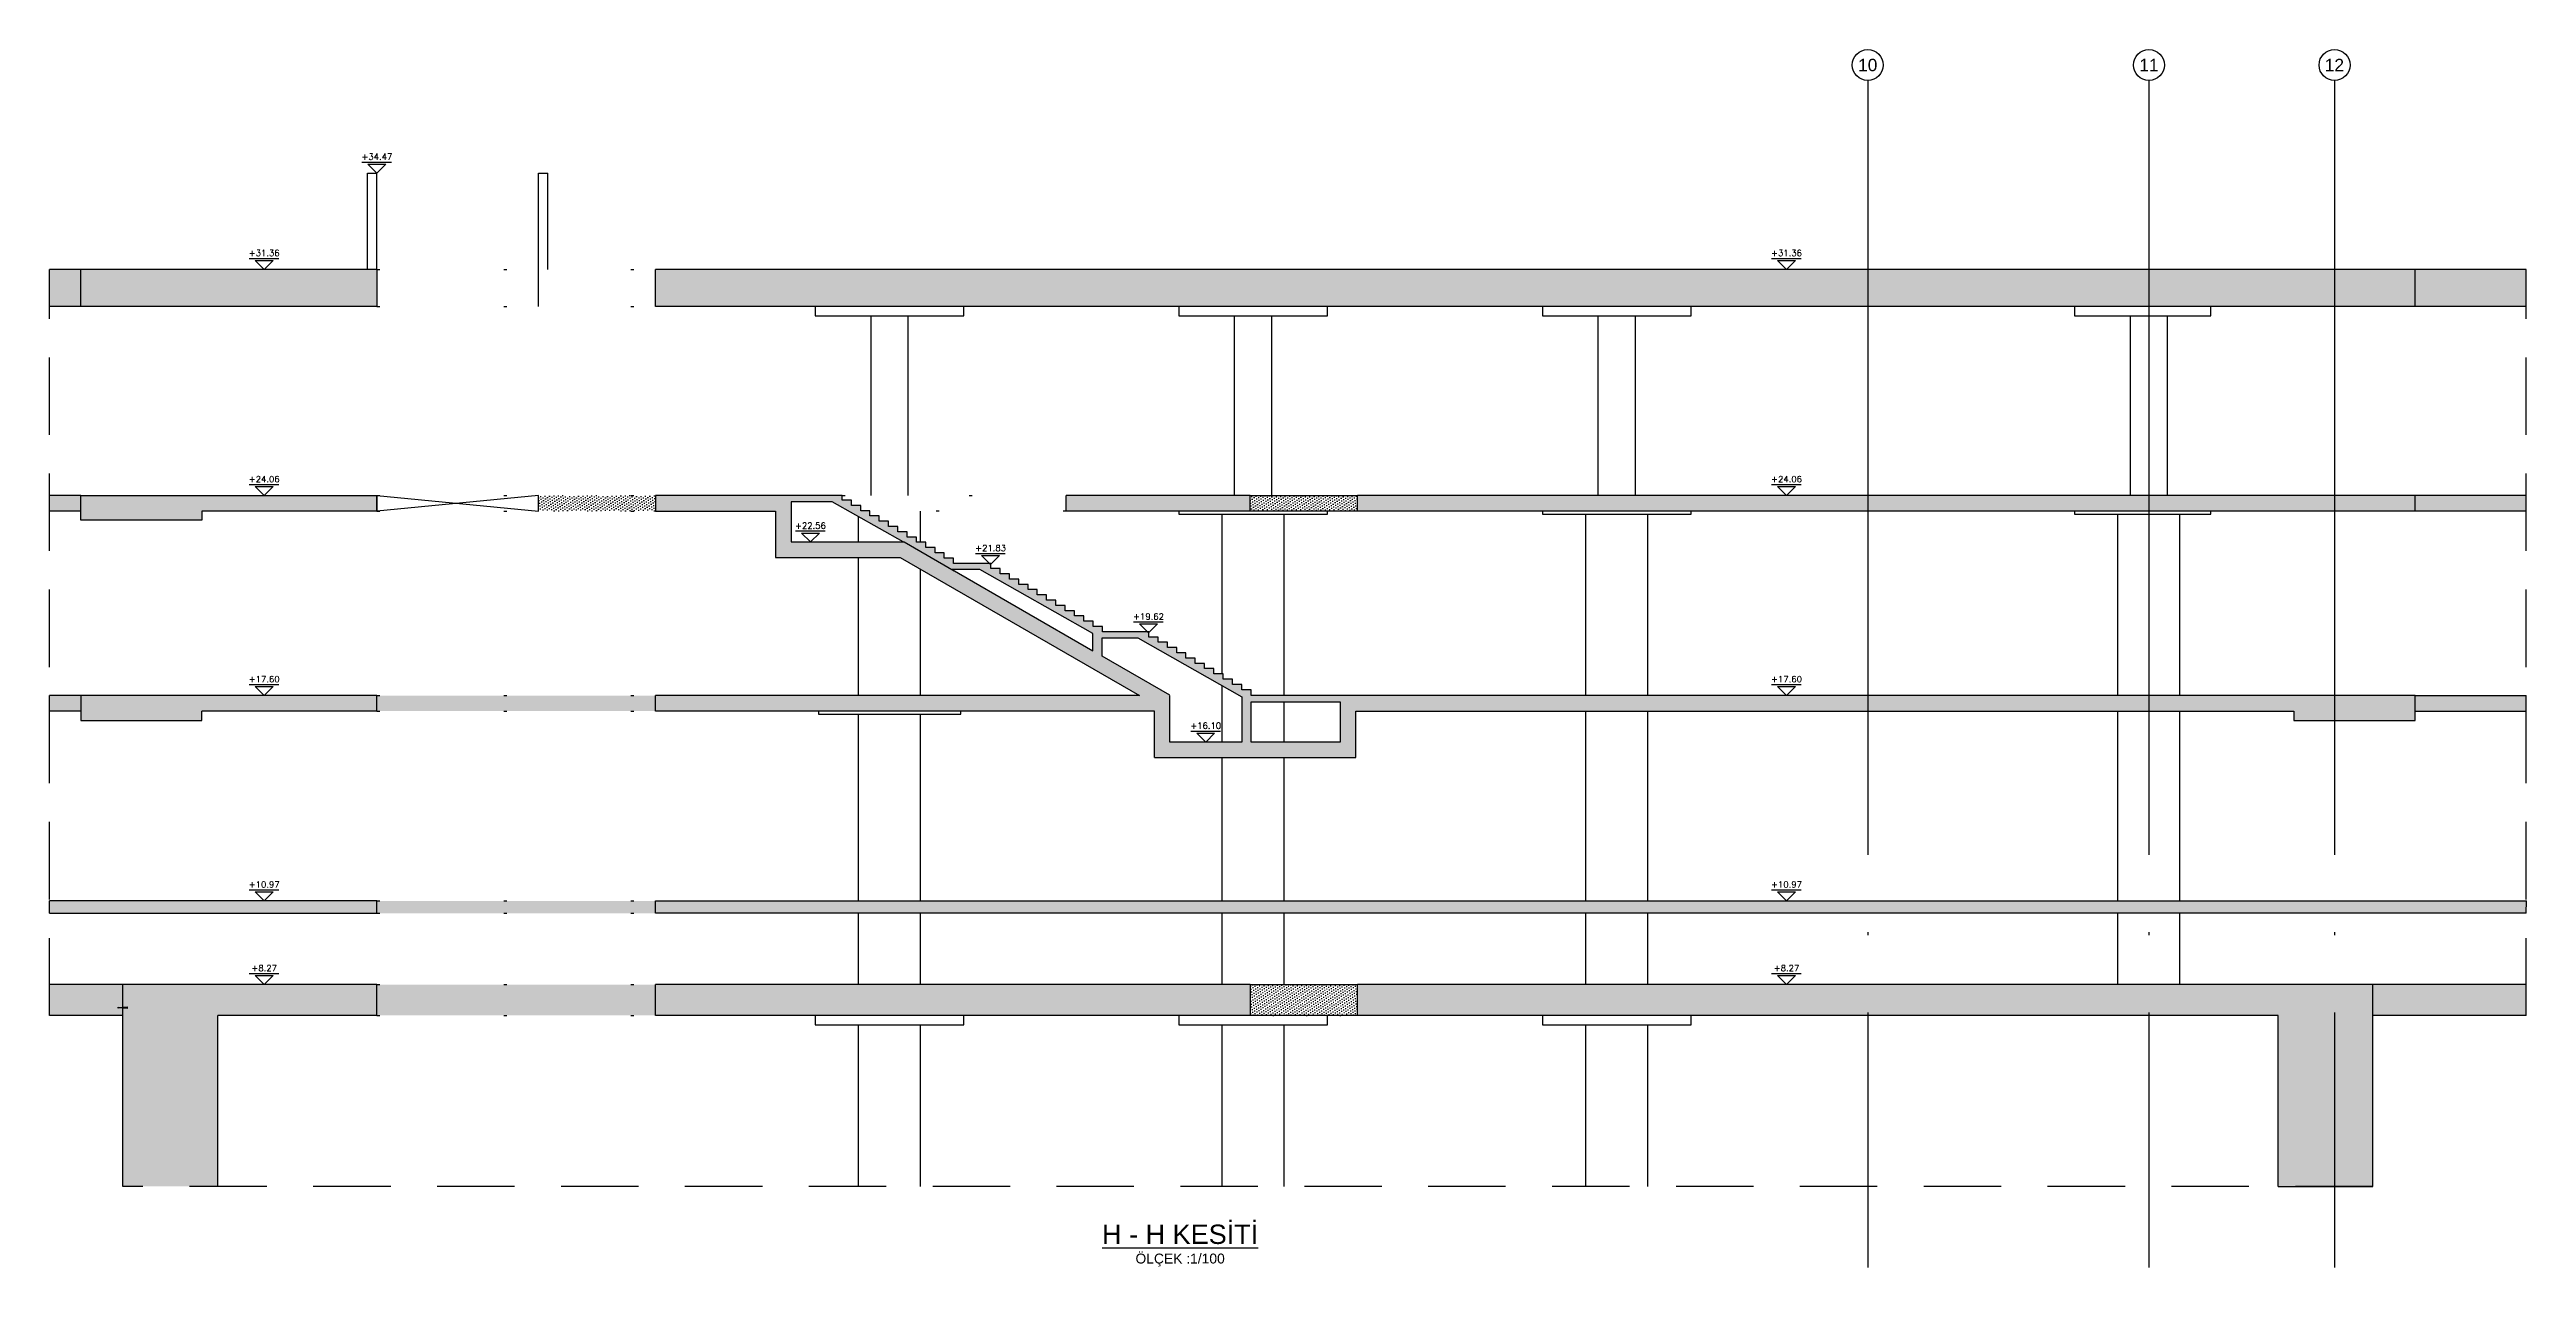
# Model space of a CAD drawing. Header units: millimetres. Extents: x 400408 to 401352, y 4543980 to 4544157.
# Drawn here: x 401189.9 to 401269.9, y 4544028.9 to 4544068.2 of the extents above; entities that cross this region are included whole.
import ezdxf
from ezdxf.enums import TextEntityAlignment as Align

# ---------------------------------------------------------------- set-up
doc = ezdxf.new("R2010")
doc.units = ezdxf.units.MM
for name, pattern in [('ACAD_ISO05W100', [33, 24, -3, 0, -3, 0, -3]), ('AKS', [3, 2.5, -0.25, 0, -0.25]), ('CIZGI', [0.4, 0.25, -0.15]), ('CONTINU', [0]), ('Dot', [4, 0, -4]), ('HIDDEN', [0.375, 0.25, -0.125])]:
    doc.linetypes.add(name, pattern=pattern)
for name, color, linetype in [('aks prota', 2, 'AKS'), ('caks prota', 4, 'Continuous'), ('görünüş prota', 4, 'Continuous'), ('iderzi_PROTA', 3, 'Continuous'), ('kesik prota', 2, 'CIZGI'), ('kesit prota', 1, 'Continuous'), ('kesit tarama prota', 252, 'Continuous'), ('kolon tarama prota', 252, 'Continuous'), ('kot prota', 4, 'Continuous'), ('PRT-CST-rc_level', 6, 'Continuous'), ('PRT-CST-rc_levermark', 4, 'Continuous'), ('st_s_su tutucu', 2, 'Continuous'), ('st_s_ölçü', 4, 'Continuous'), ('t35 prota', 3, 'Continuous'), ('taks prota', 7, 'Continuous'), ('tplan prota', 7, 'Continuous')]:
    doc.layers.add(name, color=color, linetype=linetype)
doc.styles.add('Arial', font='Arial.ttf')
doc.styles.add('OLCU', font='romanstw.shx')
doc.styles.add('TAKS', font='Arial Unicode.ttf')
pattern_1 = [(36, (401030.68156, 4543716.28813), (-0.014547592, 0.087543451), [0, -0.079375])]

msp = doc.modelspace()

# ---------------------------------------------------------------- texts
at = {"layer": 't35 prota', "style": 'Arial'}
msp.add_text('ÖLÇEK :1/100', height=0.32, rotation=0.01179, dxfattribs=at).set_placement((401226.414, 4544029.126), align=Align.MIDDLE)
at = {"layer": 'taks prota', "style": 'TAKS'}
for s, p in [('10', (401248.615, 4544067.682)), ('11', (401257.695, 4544067.682)), ('12', (401263.684, 4544067.682))]:
    msp.add_text(s, height=0.4, dxfattribs=at).set_placement(p, align=Align.MIDDLE_CENTER)
at = {"layer": 'tplan prota', "style": 'Arial'}
msp.add_text('%%UH - H KESİTİ', height=0.625, rotation=0.01179, dxfattribs=at).set_placement((401226.414, 4544030.001), align=Align.MIDDLE)

# ---------------------------------------------------------------- blocks, each defined once
blk = doc.blocks.new('KOTK5')
at = {"layer": 'PRT-CST-rc_levermark'}
blk.add_line((217, 160), (-213, 160), dxfattribs=at)
blk.add_lwpolyline([(130, 130), (-130, 130), (0, 0)], close=True, dxfattribs=at)
at = {"layer": 'PRT-CST-rc_level', "style": 'OLCU'}
blk.add_attdef('000.00', text='', height=90, dxfattribs=at).set_placement((0, 193), align=Align.CENTER)
blk = doc.blocks.new('D')
at = {"layer": 'st_s_su tutucu', "linetype": 'CONTINU', "ltscale": 0.2}
for p, q in [((-39988, 52508), (-39993, 52508)), ((-39993, 52508), (-39993, 52507)), ((-39993, 52507), (-39991, 52506)), ((-39991, 52499), (-39992, 52499)), ((-39992, 52499), (-39992, 52498)), ((-39992, 52498), (-39991, 52498)), ((-39991, 52489), (-39992, 52489)), ((-39992, 52489), (-39992, 52488)), ((-39992, 52488), (-39991, 52488)), ((-39991, 52479), (-39992, 52479)), ((-39992, 52479), (-39992, 52478)), ((-39992, 52478), (-39991, 52478)), ((-39992, 52468), (-39992, 52469)), ((-39992, 52469), (-39991, 52469)), ((-39991, 52468), (-39992, 52468)), ((-39991, 52506), (-39991, 52499)), ((-39991, 52498), (-39991, 52489)), ((-39991, 52488), (-39991, 52479)), ((-39991, 52469), (-39991, 52478)), ((-39991, 52459), (-39991, 52468)), ((-39990, 52506), (-39988, 52507)), ((-39990, 52499), (-39990, 52506)), ((-39989, 52499), (-39990, 52499)), ((-39990, 52489), (-39990, 52498)), ((-39990, 52498), (-39989, 52498)), ((-39989, 52489), (-39990, 52489)), ((-39990, 52479), (-39990, 52488)), ((-39990, 52488), (-39989, 52488)), ((-39989, 52479), (-39990, 52479)), ((-39990, 52478), (-39989, 52478)), ((-39990, 52478), (-39990, 52469)), ((-39990, 52469), (-39989, 52469)), ((-39989, 52468), (-39990, 52468)), ((-39990, 52468), (-39990, 52459)), ((-39989, 52498), (-39989, 52499)), ((-39989, 52488), (-39989, 52489)), ((-39989, 52478), (-39989, 52479)), ((-39989, 52469), (-39989, 52468)), ((-39988, 52507), (-39988, 52508)), ((-39993, 52449), (-39991, 52450)), ((-39993, 52448), (-39993, 52449)), ((-39988, 52448), (-39993, 52448)), ((-39992, 52458), (-39992, 52459)), ((-39992, 52459), (-39991, 52459)), ((-39991, 52458), (-39992, 52458)), ((-39991, 52450), (-39991, 52458)), ((-39990, 52459), (-39989, 52459)), ((-39989, 52458), (-39990, 52458)), ((-39990, 52458), (-39990, 52450)), ((-39990, 52450), (-39988, 52449)), ((-39989, 52459), (-39989, 52458)), ((-39988, 52449), (-39988, 52448))]:
    blk.add_line(p, q, dxfattribs=at)

# ---------------------------------------------------------------- hatches: boundary and pattern name
at = {"layer": 'kesit tarama prota'}
h = msp.add_hatch(color=256, dxfattribs=at)
h.dxf.hatch_style = 1
h.paths.add_polyline_path([(401190.922, 4544061.08), (401189.91, 4544061.08), (401189.91, 4544059.88), (401190.922, 4544059.88)])
h.paths.add_polyline_path([(401200.48, 4544061.08), (401190.922, 4544061.08), (401190.922, 4544059.88), (401200.48, 4544059.88)])
h = msp.add_hatch(color=256, dxfattribs=at)
h.dxf.hatch_style = 1
h.paths.add_polyline_path([(401266.286, 4544061.08), (401209.48, 4544061.08), (401209.48, 4544059.88), (401266.286, 4544059.88)])
h = msp.add_hatch(color=256, dxfattribs=at)
h.dxf.hatch_style = 1
h.paths.add_polyline_path([(401269.879, 4544061.08), (401266.286, 4544061.08), (401266.286, 4544059.88), (401269.879, 4544059.88)])
h = msp.add_hatch(color=256, dxfattribs=at)
h.dxf.hatch_style = 1
h.paths.add_polyline_path([(401190.919, 4544053.78), (401189.91, 4544053.78), (401189.91, 4544053.28), (401190.919, 4544053.28)])
h.paths.add_polyline_path([(401200.48, 4544053.78), (401190.919, 4544053.78), (401190.919, 4544052.98), (401194.832, 4544052.98), (401194.832, 4544053.28), (401200.48, 4544053.28)])
h = msp.add_hatch(dxfattribs=at)
h.set_pattern_fill('DOTS', color=2, scale=0.05, angle=36)
h.set_pattern_definition(pattern_1)
h.paths.add_polyline_path([(401209.48, 4544053.78), (401205.7, 4544053.78), (401205.7, 4544053.28), (401209.48, 4544053.28)])
h = msp.add_hatch(color=256, dxfattribs=at)
h.dxf.hatch_style = 1
h.paths.add_polyline_path([(401266.286, 4544047.32), (401228.703, 4544047.32), (401228.703, 4544047.51), (401228.403, 4544047.51), (401228.403, 4544047.68), (401228.103, 4544047.68), (401228.103, 4544047.85), (401227.803, 4544047.85), (401227.803, 4544048.02), (401227.503, 4544048.02), (401227.503, 4544048.19), (401227.203, 4544048.19), (401227.203, 4544048.36), (401226.903, 4544048.36), (401226.903, 4544048.53), (401226.603, 4544048.53), (401226.603, 4544048.7), (401226.303, 4544048.7), (401226.303, 4544048.87), (401226.003, 4544048.87), (401226.003, 4544049.04), (401225.703, 4544049.04), (401225.703, 4544049.21), (401225.403, 4544049.21), (401225.403, 4544049.38), (401223.903, 4544049.38), (401223.903, 4544049.55), (401223.603, 4544049.55), (401223.603, 4544049.72), (401223.303, 4544049.72), (401223.303, 4544049.89), (401223.003, 4544049.89), (401223.003, 4544050.06), (401222.703, 4544050.06), (401222.703, 4544050.23), (401222.403, 4544050.23), (401222.403, 4544050.4), (401222.103, 4544050.4), (401222.103, 4544050.57), (401221.803, 4544050.57), (401221.803, 4544050.74), (401221.503, 4544050.74), (401221.503, 4544050.91), (401221.203, 4544050.91), (401221.203, 4544051.08), (401220.903, 4544051.08), (401220.903, 4544051.25), (401220.603, 4544051.25), (401220.603, 4544051.42), (401220.303, 4544051.42), (401220.303, 4544051.59), (401219.101, 4544051.59), (401219.101, 4544051.76), (401218.801, 4544051.76), (401218.801, 4544051.93), (401218.501, 4544051.93), (401218.501, 4544052.1), (401218.201, 4544052.1), (401218.201, 4544052.27), (401217.901, 4544052.27), (401217.901, 4544052.44), (401217.601, 4544052.44), (401217.601, 4544052.61), (401217.301, 4544052.61), (401217.301, 4544052.78), (401217.001, 4544052.78), (401217.001, 4544052.95), (401216.701, 4544052.95), (401216.701, 4544053.12), (401216.401, 4544053.12), (401216.401, 4544053.29), (401216.101, 4544053.29), (401216.101, 4544053.46), (401215.801, 4544053.46), (401215.801, 4544053.63), (401215.501, 4544053.63), (401215.501, 4544053.78), (401209.48, 4544053.78), (401209.48, 4544053.28), (401213.351, 4544053.28), (401213.351, 4544051.78), (401217.374, 4544051.78), (401225.099, 4544047.32), (401209.48, 4544047.32), (401209.48, 4544046.82), (401225.586, 4544046.82), (401225.586, 4544045.32), (401232.086, 4544045.32), (401232.086, 4544046.82), (401262.373, 4544046.82), (401262.373, 4544046.52), (401266.286, 4544046.52)])
h.paths.add_polyline_path([(401219.05, 4544051.39), (401219.95, 4544051.39), (401223.595, 4544049.325), (401223.595, 4544048.766)], flags=16)
h.paths.add_polyline_path([(401223.895, 4544048.593), (401223.895, 4544049.18), (401225.05, 4544049.18), (401228.403, 4544047.28), (401228.403, 4544045.82), (401226.086, 4544045.82), (401226.086, 4544047.328)], flags=16)
h.paths.add_polyline_path([(401228.703, 4544047.12), (401231.586, 4544047.12), (401231.586, 4544045.82), (401228.703, 4544045.82)], flags=16)
h.paths.add_polyline_path([(401217.477, 4544052.28), (401213.851, 4544052.28), (401213.851, 4544053.58), (401215.183, 4544053.58)], flags=16)
h = msp.add_hatch(color=256, dxfattribs=at)
h.dxf.hatch_style = 1
h.paths.add_polyline_path([(401228.673, 4544053.78), (401222.733, 4544053.78), (401222.733, 4544053.28), (401228.673, 4544053.28)])
h.paths.add_polyline_path([(401266.286, 4544053.78), (401232.144, 4544053.78), (401232.144, 4544053.28), (401266.286, 4544053.28)])
h = msp.add_hatch(dxfattribs=at)
h.set_pattern_fill('DOTS', color=2, scale=0.05, angle=36)
h.set_pattern_definition(pattern_1)
h.paths.add_polyline_path([(401232.144, 4544053.78), (401228.673, 4544053.78), (401228.673, 4544053.28), (401232.144, 4544053.28)])
h = msp.add_hatch(color=256, dxfattribs=at)
h.dxf.hatch_style = 1
h.paths.add_polyline_path([(401269.879, 4544053.78), (401266.286, 4544053.78), (401266.286, 4544053.28), (401269.879, 4544053.28)])
h = msp.add_hatch(color=256, dxfattribs=at)
h.dxf.hatch_style = 1
h.paths.add_polyline_path([(401190.919, 4544047.32), (401189.91, 4544047.32), (401189.91, 4544046.82), (401190.919, 4544046.82)])
h.paths.add_polyline_path([(401200.48, 4544047.32), (401190.919, 4544047.32), (401190.919, 4544046.52), (401194.832, 4544046.52), (401194.832, 4544046.82), (401200.48, 4544046.82)])
h = msp.add_hatch(dxfattribs=at)
h.set_pattern_fill('DOTS', color=2, scale=0.05, angle=36)
h.set_pattern_definition(pattern_1)
h.paths.add_polyline_path([(401209.48, 4544047.32), (401200.48, 4544047.32), (401200.48, 4544046.82), (401209.48, 4544046.82)])
h = msp.add_hatch(color=256, dxfattribs=at)
h.dxf.hatch_style = 1
h.paths.add_polyline_path([(401269.879, 4544047.32), (401266.286, 4544047.32), (401266.286, 4544046.82), (401269.879, 4544046.82)])
h = msp.add_hatch(color=256, dxfattribs=at)
h.dxf.hatch_style = 1
h.paths.add_polyline_path([(401200.48, 4544040.69), (401189.91, 4544040.69), (401189.91, 4544040.29), (401200.48, 4544040.29)])
h = msp.add_hatch(dxfattribs=at)
h.set_pattern_fill('DOTS', color=2, scale=0.05, angle=36)
h.set_pattern_definition(pattern_1)
h.paths.add_polyline_path([(401209.48, 4544040.69), (401200.48, 4544040.69), (401200.48, 4544040.29), (401209.48, 4544040.29)])
h = msp.add_hatch(color=256, dxfattribs=at)
h.dxf.hatch_style = 1
h.paths.add_polyline_path([(401269.884, 4544040.69), (401209.48, 4544040.69), (401209.48, 4544040.29), (401269.879, 4544040.29)])
h = msp.add_hatch(color=256, dxfattribs=at)
h.dxf.hatch_style = 1
h.paths.add_polyline_path([(401195.339, 4544036.99), (401200.48, 4544036.99), (401200.48, 4544037.99), (401189.91, 4544037.99), (401189.91, 4544036.99), (401192.276, 4544036.99), (401192.276, 4544031.472), (401195.339, 4544031.472)])
h = msp.add_hatch(dxfattribs=at)
h.set_pattern_fill('DOTS', color=2, scale=0.05, angle=36)
h.set_pattern_definition(pattern_1)
h.paths.add_polyline_path([(401209.48, 4544037.99), (401200.48, 4544037.99), (401200.48, 4544036.99), (401209.48, 4544036.99)])
h = msp.add_hatch(color=256, dxfattribs=at)
h.dxf.hatch_style = 1
h.paths.add_polyline_path([(401228.673, 4544037.99), (401209.48, 4544037.99), (401209.48, 4544036.99), (401228.673, 4544036.99)])
h = msp.add_hatch(dxfattribs=at)
h.set_pattern_fill('DOTS', color=2, scale=0.05, angle=36)
h.set_pattern_definition(pattern_1)
h.paths.add_polyline_path([(401232.144, 4544037.99), (401228.673, 4544037.99), (401228.673, 4544036.99), (401232.144, 4544036.99)])
h = msp.add_hatch(color=256, dxfattribs=at)
h.dxf.hatch_style = 1
h.paths.add_polyline_path([(401264.925, 4544036.99), (401269.879, 4544036.99), (401269.879, 4544037.99), (401232.144, 4544037.99), (401232.144, 4544036.99), (401261.863, 4544036.99), (401261.863, 4544031.472), (401264.925, 4544031.472)])

# ---------------------------------------------------------------- linework, layer by layer
at = {"layer": 'aks prota', "ltscale": 10}
for p, q in [((401248.615, 4544067.182), (401248.615, 4544028.853)), ((401257.695, 4544067.182), (401257.695, 4544028.853)), ((401263.687, 4544067.182), (401263.687, 4544028.853))]:
    msp.add_line(p, q, dxfattribs=at)
at = {"layer": 'caks prota', "ltscale": 0.05}
for centre in [(401248.615, 4544067.682), (401257.695, 4544067.682), (401263.687, 4544067.682)]:
    msp.add_circle(centre, 0.5, dxfattribs=at)
at = {"layer": 'görünüş prota'}
for p, q in [((401216.434, 4544053.78), (401216.434, 4544059.58)), ((401217.634, 4544053.78), (401217.634, 4544059.58)), ((401228.173, 4544053.78), (401228.173, 4544059.58)), ((401229.373, 4544053.78), (401229.373, 4544059.58)), ((401239.915, 4544053.78), (401239.915, 4544059.58)), ((401241.115, 4544053.78), (401241.115, 4544059.58)), ((401257.095, 4544053.78), (401257.095, 4544059.58)), ((401258.295, 4544053.78), (401258.295, 4544059.58)), ((401216.034, 4544052.28), (401216.034, 4544053.098)), ((401218.034, 4544052.27), (401218.034, 4544053.28)), ((401227.773, 4544048.02), (401227.773, 4544053.18)), ((401229.773, 4544047.32), (401229.773, 4544053.18)), ((401239.515, 4544047.32), (401239.515, 4544053.18)), ((401241.515, 4544047.32), (401241.515, 4544053.18)), ((401256.695, 4544047.32), (401256.695, 4544053.18)), ((401258.695, 4544047.32), (401258.695, 4544053.18)), ((401216.034, 4544047.32), (401216.034, 4544051.78)), ((401218.034, 4544047.32), (401218.034, 4544051.399)), ((401227.773, 4544045.82), (401227.773, 4544047.637)), ((401229.773, 4544045.82), (401229.773, 4544047.12)), ((401216.034, 4544040.69), (401216.034, 4544046.72)), ((401218.034, 4544040.69), (401218.034, 4544046.72)), ((401239.515, 4544040.69), (401239.515, 4544046.82)), ((401241.515, 4544040.69), (401241.515, 4544046.82)), ((401256.695, 4544040.69), (401256.695, 4544046.82)), ((401258.695, 4544040.69), (401258.695, 4544046.82)), ((401227.773, 4544040.69), (401227.773, 4544045.32)), ((401229.773, 4544040.69), (401229.773, 4544045.32)), ((401216.034, 4544037.99), (401216.034, 4544040.29)), ((401218.034, 4544037.99), (401218.034, 4544040.29)), ((401227.773, 4544037.99), (401227.773, 4544040.29)), ((401229.773, 4544037.99), (401229.773, 4544040.29)), ((401239.515, 4544037.99), (401239.515, 4544040.29)), ((401241.515, 4544037.99), (401241.515, 4544040.29)), ((401256.695, 4544037.99), (401256.695, 4544040.29)), ((401258.695, 4544037.99), (401258.695, 4544040.29)), ((401216.034, 4544031.472), (401216.034, 4544036.69)), ((401218.034, 4544031.472), (401218.034, 4544036.69)), ((401227.773, 4544031.472), (401227.773, 4544036.69)), ((401229.773, 4544031.472), (401229.773, 4544036.69)), ((401239.515, 4544031.472), (401239.515, 4544036.69)), ((401241.515, 4544031.472), (401241.515, 4544036.69))]:
    msp.add_line(p, q, dxfattribs=at)
for points in [[(401200.18, 4544061.08), (401200.18, 4544064.19)], [(401200.18, 4544064.19), (401200.48, 4544064.19)], [(401200.48, 4544061.08), (401200.48, 4544064.19)], [(401205.7, 4544059.88), (401205.7, 4544064.19)], [(401205.7, 4544064.19), (401206, 4544064.19)], [(401206, 4544061.08), (401206, 4544064.19)], [(401214.634, 4544059.88), (401214.634, 4544059.58), (401219.434, 4544059.58), (401219.434, 4544059.88)], [(401226.373, 4544059.88), (401226.373, 4544059.58), (401231.173, 4544059.58), (401231.173, 4544059.88)], [(401238.112, 4544059.88), (401238.112, 4544059.58), (401242.912, 4544059.58), (401242.912, 4544059.88)], [(401255.291, 4544059.88), (401255.291, 4544059.58), (401259.691, 4544059.58), (401259.691, 4544059.88)], [(401228.673, 4544053.78), (401232.144, 4544053.78)], [(401226.373, 4544053.28), (401226.373, 4544053.18), (401231.173, 4544053.18), (401231.173, 4544053.28)], [(401232.144, 4544053.28), (401228.673, 4544053.28)], [(401238.112, 4544053.28), (401238.112, 4544053.18), (401242.912, 4544053.18), (401242.912, 4544053.28)], [(401255.291, 4544053.28), (401255.291, 4544053.18), (401259.691, 4544053.18), (401259.691, 4544053.28)], [(401214.734, 4544046.82), (401214.734, 4544046.72), (401219.334, 4544046.72), (401219.334, 4544046.82)], [(401228.673, 4544037.99), (401232.144, 4544037.99)], [(401214.634, 4544036.99), (401214.634, 4544036.69), (401219.434, 4544036.69), (401219.434, 4544036.99)], [(401226.373, 4544036.99), (401226.373, 4544036.69), (401231.173, 4544036.69), (401231.173, 4544036.99)], [(401232.144, 4544036.99), (401228.673, 4544036.99)], [(401238.114, 4544036.99), (401238.114, 4544036.69), (401242.914, 4544036.69), (401242.914, 4544036.99)]]:
    msp.add_lwpolyline(points, dxfattribs=at)
at = {"layer": 'görünüş prota', "color": 4, "linetype": 'Dot'}
for points in [[(401200.48, 4544061.08), (401209.48, 4544061.08)], [(401200.48, 4544059.88), (401209.48, 4544059.88)], [(401200.48, 4544053.78), (401209.48, 4544053.78)], [(401215.501, 4544053.78), (401222.733, 4544053.78)], [(401200.48, 4544053.28), (401209.48, 4544053.28)], [(401222.733, 4544053.28), (401216.401, 4544053.28)], [(401200.48, 4544047.32), (401209.48, 4544047.32)], [(401200.48, 4544046.82), (401209.48, 4544046.82)], [(401200.48, 4544040.69), (401209.48, 4544040.69)], [(401200.48, 4544040.29), (401209.48, 4544040.29)], [(401200.48, 4544037.99), (401209.48, 4544037.99)], [(401200.48, 4544036.99), (401209.48, 4544036.99)]]:
    msp.add_lwpolyline(points, dxfattribs=at)
at = {"layer": 'iderzi_PROTA', "linetype": 'ACAD_ISO05W100', "ltscale": 2}
for p, q in [((401192.276, 4544036.99), (401192.276, 4544037.99)), ((401264.925, 4544036.99), (401264.925, 4544037.99))]:
    msp.add_line(p, q, dxfattribs=at)
at = {"layer": 'kesik prota', "ltscale": 10}
msp.add_line((401264.925, 4544031.472), (401192.276, 4544031.472), dxfattribs=at)
at = {"layer": 'kesik prota', "linetype": 'HIDDEN', "ltscale": 10}
for points in [[(401189.91, 4544036.99), (401189.91, 4544061.08)], [(401269.879, 4544036.99), (401269.879, 4544061.08)]]:
    msp.add_lwpolyline(points, dxfattribs=at)
at = {"layer": 'kesik prota', "ltscale": 10}
msp.add_lwpolyline([(401217.477, 4544052.28), (401217.508, 4544052.28), (401219.114, 4544051.353)], dxfattribs=at)
at = {"layer": 'kesit prota', "color": 1}
for p, q in [((401200.48, 4544061.08), (401189.91, 4544061.08)), ((401200.48, 4544061.08), (401200.48, 4544059.88)), ((401269.879, 4544061.08), (401209.48, 4544061.08)), ((401209.48, 4544059.88), (401209.48, 4544061.08)), ((401200.48, 4544059.88), (401189.91, 4544059.88)), ((401269.879, 4544059.88), (401209.48, 4544059.88)), ((401228.673, 4544053.78), (401222.733, 4544053.78)), ((401222.733, 4544053.28), (401222.733, 4544053.78)), ((401228.673, 4544053.28), (401228.673, 4544053.78)), ((401269.879, 4544053.78), (401232.144, 4544053.78)), ((401232.144, 4544053.28), (401232.144, 4544053.78)), ((401266.286, 4544053.28), (401266.286, 4544053.78)), ((401228.673, 4544053.28), (401222.733, 4544053.28)), ((401269.879, 4544053.28), (401232.144, 4544053.28)), ((401190.919, 4544047.32), (401189.91, 4544047.32)), ((401200.48, 4544046.82), (401200.48, 4544047.32)), ((401209.48, 4544046.82), (401209.48, 4544047.32)), ((401190.919, 4544046.82), (401189.91, 4544046.82)), ((401200.48, 4544046.82), (401194.832, 4544046.82)), ((401225.586, 4544046.82), (401209.48, 4544046.82)), ((401225.586, 4544045.32), (401225.586, 4544046.82)), ((401232.086, 4544045.32), (401232.086, 4544046.82)), ((401225.586, 4544045.32), (401232.086, 4544045.32)), ((401200.48, 4544037.99), (401189.91, 4544037.99)), ((401200.48, 4544036.99), (401200.48, 4544037.99)), ((401228.673, 4544037.99), (401209.48, 4544037.99)), ((401209.48, 4544036.99), (401209.48, 4544037.99)), ((401228.673, 4544037.99), (401228.673, 4544036.99)), ((401269.879, 4544037.99), (401232.144, 4544037.99)), ((401232.144, 4544036.99), (401232.144, 4544037.99)), ((401192.276, 4544036.99), (401189.91, 4544036.99)), ((401192.276, 4544031.472), (401192.276, 4544036.99)), ((401200.48, 4544036.99), (401195.339, 4544036.99)), ((401195.339, 4544031.472), (401195.339, 4544036.99)), ((401228.673, 4544036.99), (401209.48, 4544036.99)), ((401261.863, 4544036.99), (401232.144, 4544036.99)), ((401261.863, 4544031.472), (401261.863, 4544036.99)), ((401269.879, 4544036.99), (401264.925, 4544036.99)), ((401264.925, 4544031.472), (401264.925, 4544036.99))]:
    msp.add_line(p, q, dxfattribs=at)
at = {"layer": 'kesit prota'}
for p, q in [((401190.922, 4544059.88), (401190.922, 4544061.08)), ((401266.286, 4544059.88), (401266.286, 4544061.08))]:
    msp.add_line(p, q, dxfattribs=at)
at = {"layer": 'kesit prota', "color": 1}
for points in [[(401190.919, 4544053.78), (401189.91, 4544053.78)], [(401190.919, 4544053.28), (401189.91, 4544053.28)], [(401213.351, 4544053.28), (401213.351, 4544051.78), (401217.374, 4544051.78), (401225.099, 4544047.32), (401209.48, 4544047.32)], [(401219.95, 4544051.39), (401219.05, 4544051.39), (401223.595, 4544048.766), (401223.595, 4544049.325), (401219.95, 4544051.39)], [(401226.086, 4544047.328), (401223.895, 4544048.593), (401223.895, 4544049.18), (401225.05, 4544049.18), (401228.403, 4544047.28), (401228.403, 4544045.82)], [(401228.403, 4544045.82), (401226.086, 4544045.82), (401226.086, 4544047.32)]]:
    msp.add_lwpolyline(points, dxfattribs=at)
for points in [[(401190.919, 4544053.78), (401200.48, 4544053.78), (401200.48, 4544053.28), (401194.832, 4544053.28), (401194.832, 4544052.98), (401190.919, 4544052.98)], [(401217.477, 4544052.28), (401215.183, 4544053.58), (401213.851, 4544053.58), (401213.851, 4544052.28)], [(401228.703, 4544047.12), (401231.586, 4544047.12), (401231.586, 4544045.82), (401228.703, 4544045.82)]]:
    msp.add_lwpolyline(points, close=True, dxfattribs=at)
at = {"layer": 'kesit prota'}
for points in [[(401232.086, 4544046.82), (401262.373, 4544046.82), (401262.373, 4544046.52), (401266.286, 4544046.52), (401266.286, 4544047.32), (401228.703, 4544047.32), (401228.703, 4544047.51), (401228.403, 4544047.51), (401228.403, 4544047.68), (401228.103, 4544047.68), (401228.103, 4544047.85), (401227.803, 4544047.85), (401227.803, 4544048.02), (401227.503, 4544048.02), (401227.503, 4544048.19), (401227.203, 4544048.19), (401227.203, 4544048.36), (401226.903, 4544048.36), (401226.903, 4544048.53), (401226.603, 4544048.53), (401226.603, 4544048.7), (401226.303, 4544048.7), (401226.303, 4544048.87), (401226.003, 4544048.87), (401226.003, 4544049.04), (401225.703, 4544049.04), (401225.703, 4544049.21), (401225.403, 4544049.21), (401225.403, 4544049.38), (401223.903, 4544049.38), (401223.903, 4544049.55), (401223.603, 4544049.55), (401223.603, 4544049.72), (401223.303, 4544049.72), (401223.303, 4544049.89), (401223.003, 4544049.89), (401223.003, 4544050.06), (401222.703, 4544050.06), (401222.703, 4544050.23), (401222.403, 4544050.23), (401222.403, 4544050.4), (401222.103, 4544050.4), (401222.103, 4544050.57), (401221.803, 4544050.57), (401221.803, 4544050.74), (401221.503, 4544050.74), (401221.503, 4544050.91), (401221.203, 4544050.91), (401221.203, 4544051.08), (401220.903, 4544051.08), (401220.903, 4544051.25), (401220.603, 4544051.25), (401220.603, 4544051.42), (401220.303, 4544051.42), (401220.303, 4544051.59), (401219.101, 4544051.59), (401219.101, 4544051.76), (401218.801, 4544051.76), (401218.801, 4544051.93), (401218.501, 4544051.93), (401218.501, 4544052.1), (401218.201, 4544052.1), (401218.201, 4544052.27), (401217.901, 4544052.27), (401217.901, 4544052.44), (401217.601, 4544052.44), (401217.601, 4544052.61), (401217.301, 4544052.61), (401217.301, 4544052.78), (401217.001, 4544052.78), (401217.001, 4544052.95), (401216.701, 4544052.95), (401216.701, 4544053.12), (401216.401, 4544053.12), (401216.401, 4544053.29), (401216.101, 4544053.29), (401216.101, 4544053.46), (401215.801, 4544053.46), (401215.801, 4544053.63), (401215.501, 4544053.63), (401215.501, 4544053.78), (401209.48, 4544053.78), (401209.48, 4544053.28), (401213.351, 4544053.28)], [(401200.48, 4544047.32), (401190.919, 4544047.32), (401190.919, 4544046.52), (401194.832, 4544046.52), (401194.832, 4544046.82)], [(401266.286, 4544047.32), (401269.879, 4544047.32)], [(401266.286, 4544046.82), (401269.879, 4544046.82)], [(401189.91, 4544040.29), (401200.48, 4544040.29), (401200.48, 4544040.69), (401189.91, 4544040.69)], [(401269.879, 4544040.29), (401209.48, 4544040.29), (401209.48, 4544040.69), (401269.884, 4544040.69)], [(401269.879, 4544040.29), (401269.884, 4544040.69)], [(401269.879, 4544036.99), (401269.879, 4544037.99)]]:
    msp.add_lwpolyline(points, dxfattribs=at)
at = {"layer": 'kesit tarama prota'}
for points in [[(401189.91, 4544059.88), (401189.91, 4544061.08)], [(401269.879, 4544059.88), (401269.879, 4544061.08)], [(401189.91, 4544053.28), (401189.91, 4544053.78)], [(401269.879, 4544053.28), (401269.879, 4544053.78)], [(401189.91, 4544046.82), (401189.91, 4544047.32)], [(401269.879, 4544046.82), (401269.879, 4544047.32)], [(401189.91, 4544040.29), (401189.91, 4544040.69)], [(401261.863, 4544031.472), (401264.925, 4544031.472)]]:
    msp.add_lwpolyline(points, dxfattribs=at)
at = {"layer": 'kolon tarama prota', "color": 2}
msp.add_lwpolyline([(401200.48, 4544053.28), (401200.48, 4544053.78), (401205.7, 4544053.28), (401205.7, 4544053.78), (401200.48, 4544053.28), (401200.48, 4544053.78)], dxfattribs=at)

# ---------------------------------------------------------------- block references
at = {"layer": 'kot prota', "linetype": 'CONTINU', "ltscale": 0.1}
ref = msp.add_blockref('KOTK5', (401200.48, 4544064.19), dxfattribs=dict(at, xscale=-0.002222222222222221, yscale=0.002222222222222221, zscale=0.002222222222222222, rotation=1.399620875197627e-05))
ref.add_attrib('000.00', '+34.47', dxfattribs={"layer": 'PRT-CST-rc_level', "height": 0.2, "rotation": 0.00001, "style": 'OLCU'}).set_placement((401200.48, 4544064.619), align=Align.CENTER)
ref = msp.add_blockref('KOTK5', (401196.842, 4544061.08), dxfattribs=dict(at, xscale=-0.002222222222222222, yscale=0.002222222222222222, zscale=0.002222222222222222, rotation=359.9999999999902))
ref.add_attrib('000.00', '+31.36', dxfattribs={"layer": 'PRT-CST-rc_level', "height": 0.2, "style": 'OLCU'}).set_placement((401196.842, 4544061.509), align=Align.CENTER)
ref = msp.add_blockref('KOTK5', (401245.994, 4544061.08), dxfattribs=dict(at, xscale=-0.002222222222222222, yscale=0.002222222222222222, zscale=0.002222222222222222, rotation=359.9999999999902))
ref.add_attrib('000.00', '+31.36', dxfattribs={"layer": 'PRT-CST-rc_level', "height": 0.2, "style": 'OLCU'}).set_placement((401245.994, 4544061.509), align=Align.CENTER)
ref = msp.add_blockref('KOTK5', (401196.842, 4544053.78), dxfattribs=dict(at, xscale=-0.002222222222222222, yscale=0.002222222222222222, zscale=0.002222222222222222, rotation=359.9999999999902))
ref.add_attrib('000.00', '+24.06', dxfattribs={"layer": 'PRT-CST-rc_level', "height": 0.2, "style": 'OLCU'}).set_placement((401196.842, 4544054.209), align=Align.CENTER)
ref = msp.add_blockref('KOTK5', (401245.994, 4544053.78), dxfattribs=dict(at, xscale=-0.002222222222222222, yscale=0.002222222222222222, zscale=0.002222222222222222, rotation=359.9999999999902))
ref.add_attrib('000.00', '+24.06', dxfattribs={"layer": 'PRT-CST-rc_level', "height": 0.2, "style": 'OLCU'}).set_placement((401245.994, 4544054.209), align=Align.CENTER)
ref = msp.add_blockref('KOTK5', (401214.478, 4544052.28), dxfattribs=dict(at, xscale=-0.002222222222222222, yscale=0.002222222222222222, zscale=0.002222222222222222, rotation=359.9999999999902))
ref.add_attrib('000.00', '+22.56', dxfattribs={"layer": 'PRT-CST-rc_level', "height": 0.2, "style": 'OLCU'}).set_placement((401214.478, 4544052.709), align=Align.CENTER)
ref = msp.add_blockref('KOTK5', (401220.295, 4544051.553), dxfattribs=dict(at, xscale=-0.002222222222222222, yscale=0.002222222222222222, zscale=0.002222222222222222, rotation=359.9999999999902))
ref.add_attrib('000.00', '+21.83', dxfattribs={"layer": 'PRT-CST-rc_level', "height": 0.2, "style": 'OLCU'}).set_placement((401220.295, 4544051.982), align=Align.CENTER)
ref = msp.add_blockref('KOTK5', (401225.395, 4544049.343), dxfattribs=dict(at, xscale=-0.002222222222222222, yscale=0.002222222222222222, zscale=0.002222222222222222, rotation=359.9999999999902))
ref.add_attrib('000.00', '+19.62', dxfattribs={"layer": 'PRT-CST-rc_level', "height": 0.2, "style": 'OLCU'}).set_placement((401225.395, 4544049.772), align=Align.CENTER)
ref = msp.add_blockref('KOTK5', (401196.842, 4544047.32), dxfattribs=dict(at, xscale=-0.002222222222222222, yscale=0.002222222222222222, zscale=0.002222222222222222, rotation=359.9999999999902))
ref.add_attrib('000.00', '+17.60', dxfattribs={"layer": 'PRT-CST-rc_level', "height": 0.2, "style": 'OLCU'}).set_placement((401196.842, 4544047.749), align=Align.CENTER)
ref = msp.add_blockref('KOTK5', (401245.994, 4544047.32), dxfattribs=dict(at, xscale=-0.002222222222222222, yscale=0.002222222222222222, zscale=0.002222222222222222, rotation=359.9999999999902))
ref.add_attrib('000.00', '+17.60', dxfattribs={"layer": 'PRT-CST-rc_level', "height": 0.2, "style": 'OLCU'}).set_placement((401245.994, 4544047.749), align=Align.CENTER)
ref = msp.add_blockref('KOTK5', (401227.24, 4544045.82), dxfattribs=dict(at, xscale=-0.002222222222222222, yscale=0.002222222222222222, zscale=0.002222222222222222, rotation=359.9999999999902))
ref.add_attrib('000.00', '+16.10', dxfattribs={"layer": 'PRT-CST-rc_level', "height": 0.2, "style": 'OLCU'}).set_placement((401227.24, 4544046.249), align=Align.CENTER)
ref = msp.add_blockref('KOTK5', (401196.842, 4544040.69), dxfattribs=dict(at, xscale=-0.002222222222222222, yscale=0.002222222222222222, zscale=0.002222222222222222, rotation=359.9999999999902))
ref.add_attrib('000.00', '+10.97', dxfattribs={"layer": 'PRT-CST-rc_level', "height": 0.2, "style": 'OLCU'}).set_placement((401196.842, 4544041.119), align=Align.CENTER)
ref = msp.add_blockref('KOTK5', (401245.994, 4544040.69), dxfattribs=dict(at, xscale=-0.002222222222222222, yscale=0.002222222222222222, zscale=0.002222222222222222, rotation=359.9999999999902))
ref.add_attrib('000.00', '+10.97', dxfattribs={"layer": 'PRT-CST-rc_level', "height": 0.2, "style": 'OLCU'}).set_placement((401245.994, 4544041.119), align=Align.CENTER)
ref = msp.add_blockref('KOTK5', (401196.842, 4544037.99), dxfattribs=dict(at, xscale=-0.002222222222222222, yscale=0.002222222222222222, zscale=0.002222222222222222, rotation=359.9999999999902))
ref.add_attrib('000.00', '+8.27', dxfattribs={"layer": 'PRT-CST-rc_level', "height": 0.2, "style": 'OLCU'}).set_placement((401196.842, 4544038.419), align=Align.CENTER)
ref = msp.add_blockref('KOTK5', (401245.994, 4544037.99), dxfattribs=dict(at, xscale=-0.002222222222222222, yscale=0.002222222222222222, zscale=0.002222222222222222, rotation=359.9999999999902))
ref.add_attrib('000.00', '+8.27', dxfattribs={"layer": 'PRT-CST-rc_level', "height": 0.2, "style": 'OLCU'}).set_placement((401245.994, 4544038.419), align=Align.CENTER)
at = {"layer": 'st_s_ölçü', "xscale": 0.004999999999999998, "yscale": 0.004999999999999998, "zscale": 0.004999999999999998, "rotation": 270}
msp.add_blockref('D', (400929.885, 4543837.289), dxfattribs=at)

msp.set_redraw_order([(e.dxf.handle, doc.entitydb.next_handle()) for e in msp.query("TEXT MTEXT ATTDEF DIMENSION ARC_DIMENSION")])  # texts and dimensions are drawn at this point

doc.saveas('drawing.dxf')
